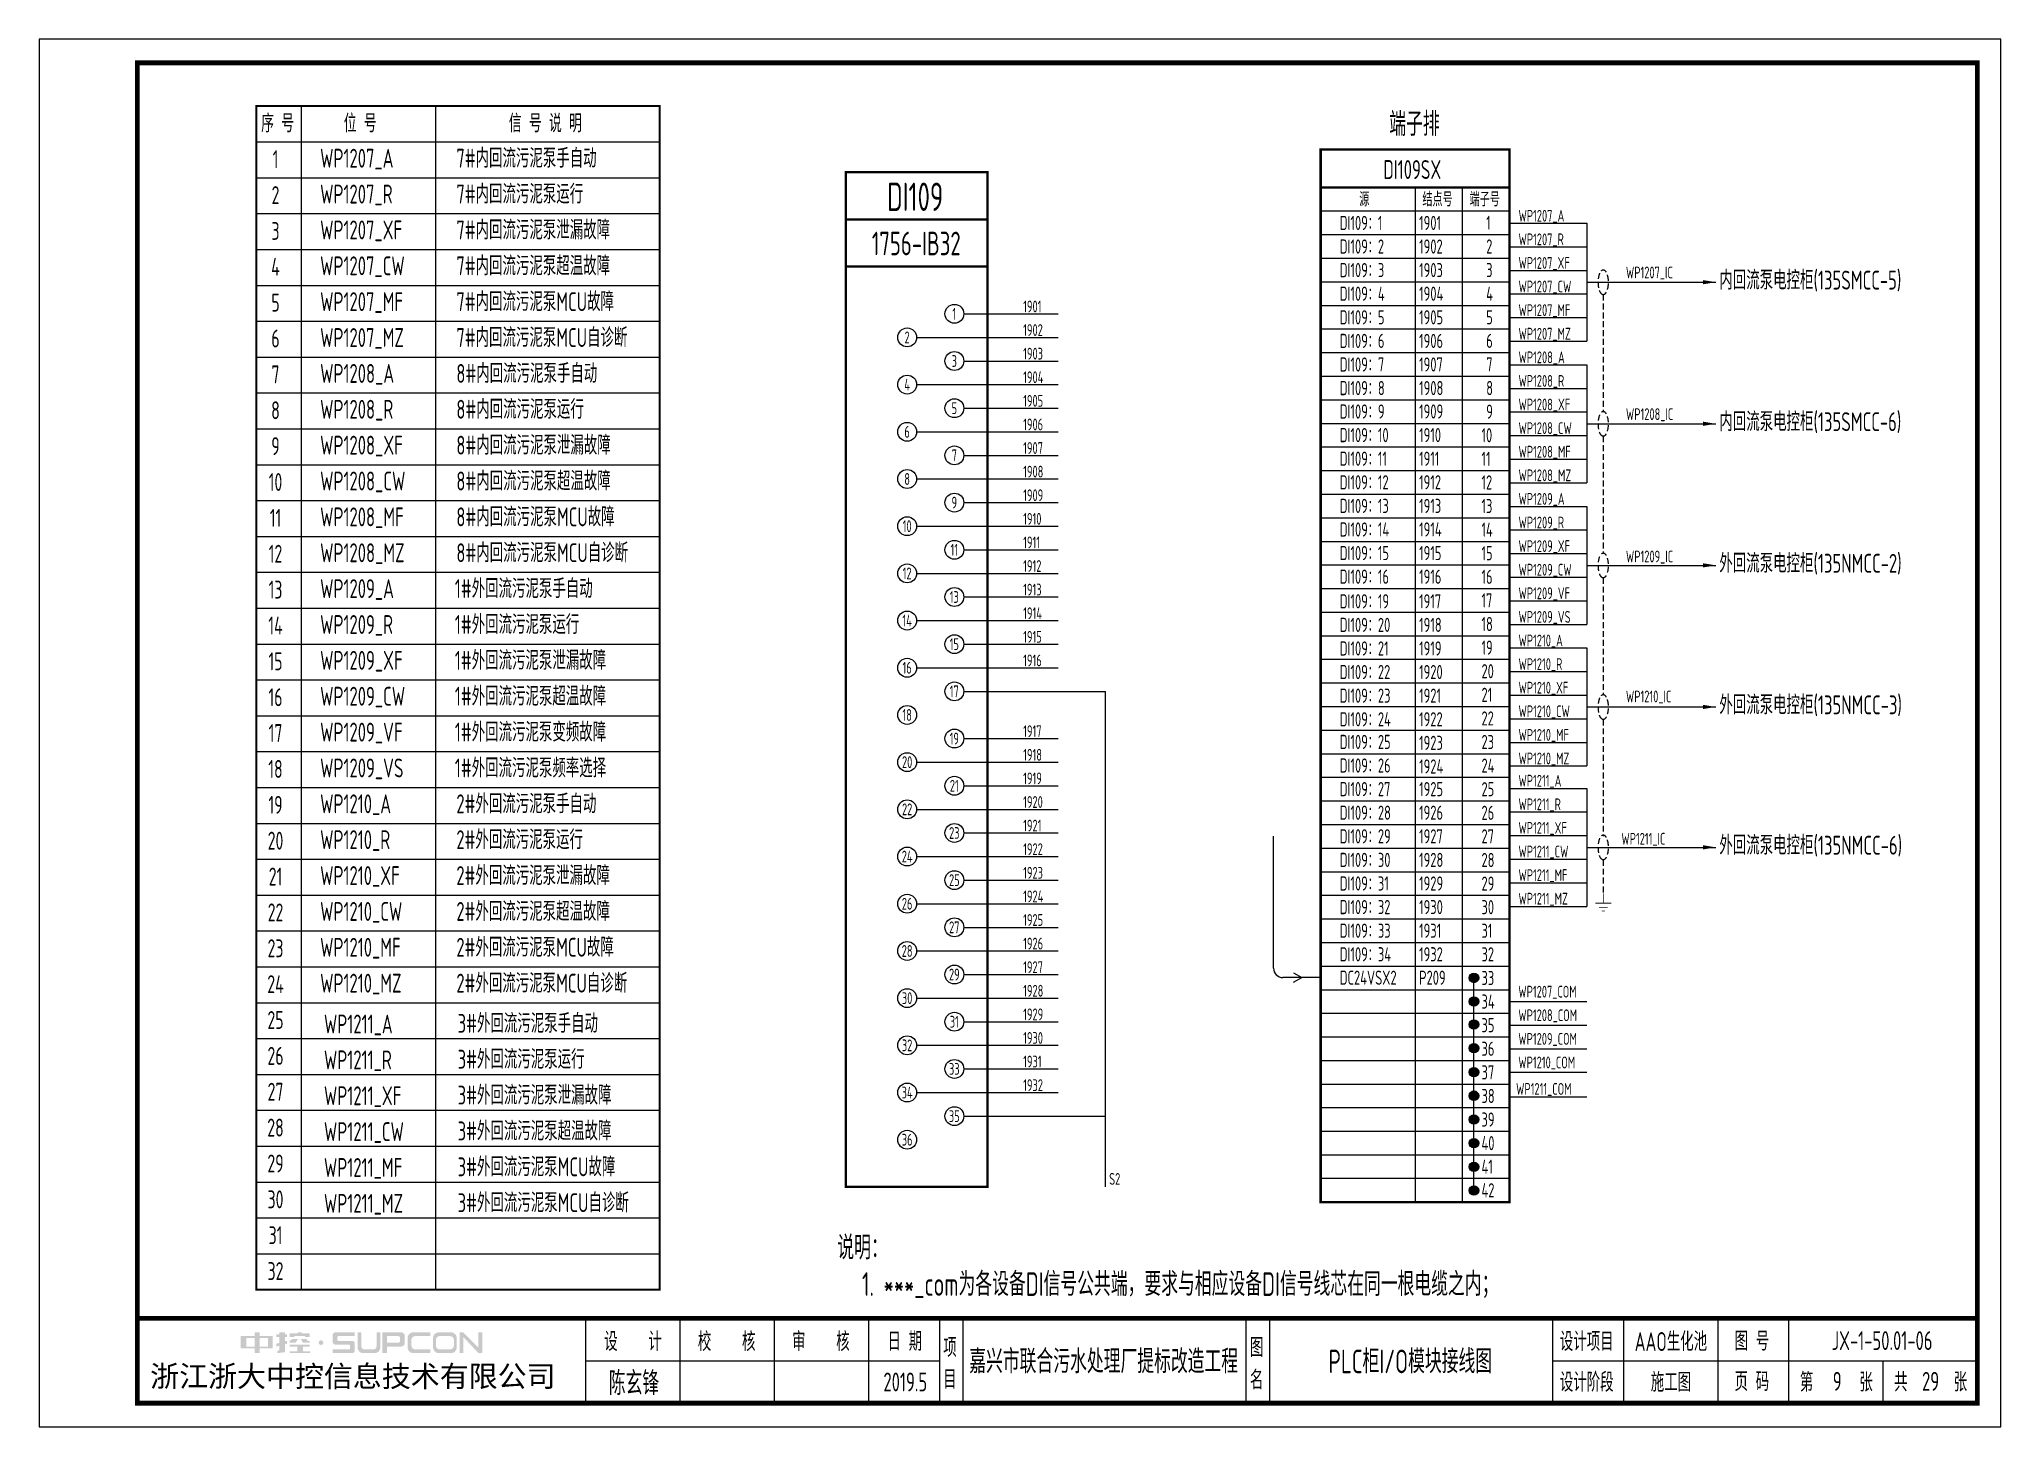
# Model space of a CAD drawing. Header units: millimetres. Extents: x 30557 to 235556, y -116603 to -73383.
# Drawn here: x 43031 to 47189, y -83077 to -80137 of the extents above; entities that cross this region are included whole.
import ezdxf
from ezdxf.enums import TextEntityAlignment as Align

# ---------------------------------------------------------------- set-up
doc = ezdxf.new("R2010")
doc.units = ezdxf.units.MM
doc.linetypes.add('DASHED2', pattern=[0.375, 0.25, -0.125])
doc.layers.add('1', color=3, linetype='Continuous')
doc.layers.add('符号层', color=3, linetype='Continuous')
doc.layers.add('_Drawing', color=7, linetype='Continuous', lineweight=25)
doc.styles.add('supcon', font='sceie.shx', dxfattribs={"width": 0.75, "height": 40, "bigfont": 'sceic.shx'})
doc.styles.add('Title', font='', dxfattribs={"height": 45})
doc.styles.get('Title').set_extended_font_data('SimHei')

msp = doc.modelspace()

# ---------------------------------------------------------------- texts
at = {"style": 'supcon', "width": 0.75}
for s, p in [('序 号', (43536.2, -80334)), ('位 号', (43711.3, -80334)), ('信 号 说 明', (44103.7, -80334)), ('1', (43531.7, -80410)), ('2', (43531.7, -80486)), ('3', (43531.7, -80562)), ('4', (43531.7, -80638)), ('5', (43531.7, -80714)), ('6', (43531.7, -80790)), ('7', (43531.7, -80866)), ('8', (43531.7, -80942)), ('9', (43531.7, -81018)), ('10', (43531.7, -81094)), ('11', (43531.7, -81170)), ('12', (43531.7, -81246)), ('13', (43531.7, -81322)), ('14', (43531.7, -81398)), ('15', (43531.7, -81474)), ('16', (43531.7, -81550)), ('17', (43531.7, -81626)), ('18', (43531.7, -81702)), ('19', (43531.7, -81778)), ('20', (43531.7, -81854)), ('21', (43531.7, -81930)), ('22', (43531.7, -82006)), ('23', (43531.7, -82082)), ('24', (43531.7, -82158)), ('25', (43531.7, -82234)), ('26', (43531.7, -82310)), ('27', (43531.7, -82386)), ('28', (43531.7, -82462)), ('29', (43531.7, -82538)), ('30', (43531.7, -82614)), ('31', (43531.7, -82690)), ('32', (43531.7, -82766))]:
    msp.add_text(s, height=38, dxfattribs=at).set_placement(p, align=Align.CENTER)
at = {"linetype": 'Continuous', "style": 'supcon', "width": 0.75}
for s, height, p in [('WP1207_A', 40, (43626.2, -80408.9)), ('7#内回流污泥泵手自动', 40, (43915, -80408.9)), ('WP1207_R', 40, (43626.2, -80484.9)), ('7#内回流污泥泵运行', 40, (43915, -80484.9)), ('WP1207_A', 25, (46166.5, -80523.3)), ('WP1207_XF', 40, (43626.2, -80560.9)), ('7#内回流污泥泵泄漏故障', 40, (43915, -80560.9)), ('WP1207_R', 25, (46166.5, -80573.3)), ('WP1207_CW', 40, (43626.2, -80636.9)), ('7#内回流污泥泵超温故障', 40, (43915, -80636.9)), ('WP1207_XF', 25, (46166.5, -80623.3)), ('WP1207_IC', 25, (46394.2, -80643.5)), ('内回流泵电控柜(135SMCC-5)', 40, (46592.3, -80667.2)), ('WP1207_CW', 25, (46166.5, -80673.3)), ('WP1207_MF', 40, (43626.2, -80712.9)), ('7#内回流污泥泵MCU故障', 40, (43915, -80712.9)), ('WP1207_MF', 25, (46166.5, -80723.3)), ('7#内回流污泥泵MCU自诊断', 40, (43915, -80788.9)), ('WP1207_MZ', 25, (46166.5, -80773.3)), ('WP1207_MZ', 40, (43626.2, -80788.9)), ('WP1208_A', 40, (43626.2, -80864.9)), ('8#内回流污泥泵手自动', 40, (43915, -80864.9)), ('WP1208_A', 25, (46166.5, -80823.3)), ('WP1208_R', 25, (46166.5, -80873.3)), ('WP1208_R', 40, (43626.2, -80940.9)), ('8#内回流污泥泵运行', 40, (43915, -80940.9)), ('WP1208_XF', 25, (46166.5, -80923.3)), ('WP1208_CW', 25, (46166.5, -80973.3)), ('WP1208_IC', 25, (46394.2, -80943.7)), ('内回流泵电控柜(135SMCC-6)', 40, (46592.3, -80967.2)), ('WP1208_XF', 40, (43626.2, -81016.9)), ('8#内回流污泥泵泄漏故障', 40, (43915, -81016.9)), ('WP1208_MF', 25, (46166.5, -81023.3)), ('WP1208_CW', 40, (43626.2, -81092.9)), ('8#内回流污泥泵超温故障', 40, (43915, -81092.9)), ('WP1208_MZ', 25, (46166.5, -81073.3)), ('WP1209_A', 25, (46166.5, -81123.3)), ('WP1208_MF', 40, (43626.2, -81168.9)), ('8#内回流污泥泵MCU故障', 40, (43915, -81168.9)), ('WP1209_R', 25, (46166.5, -81173.3)), ('WP1208_MZ', 40, (43626.2, -81244.9)), ('8#内回流污泥泵MCU自诊断', 40, (43915, -81244.9)), ('WP1209_XF', 25, (46166.5, -81223.3)), ('WP1209_IC', 25, (46394.2, -81245.3)), ('外回流泵电控柜(135NMCC-2)', 40, (46592.3, -81267.2)), ('WP1209_A', 40, (43626.2, -81320.9)), ('1#外回流污泥泵手自动', 40, (43911.8, -81320.9)), ('WP1209_CW', 25, (46166.5, -81273.3)), ('WP1209_VF', 25, (46166.5, -81323.3)), ('WP1209_R', 40, (43626.2, -81396.9)), ('1#外回流污泥泵运行', 40, (43911.8, -81396.9)), ('WP1209_VS', 25, (46166.5, -81373.3)), ('WP1210_A', 25, (46166.5, -81423.3)), ('WP1209_XF', 40, (43626.2, -81472.9)), ('1#外回流污泥泵泄漏故障', 40, (43911.8, -81472.9)), ('WP1210_R', 25, (46166.5, -81473.3)), ('WP1209_CW', 40, (43626.2, -81548.9)), ('1#外回流污泥泵超温故障', 40, (43911.8, -81548.9)), ('WP1210_XF', 25, (46166.5, -81523.3)), ('WP1210_IC', 25, (46394.2, -81541.9)), ('外回流泵电控柜(135NMCC-3)', 40, (46592.3, -81567.2)), ('WP1210_CW', 25, (46166.5, -81573.3)), ('WP1209_VF', 40, (43626.2, -81624.9)), ('1#外回流污泥泵变频故障', 40, (43911.8, -81624.9)), ('WP1210_MF', 25, (46166.5, -81623.3)), ('WP1209_VS', 40, (43626.2, -81700.9)), ('1#外回流污泥泵频率选择', 40, (43911.8, -81700.9)), ('WP1210_MZ', 25, (46166.5, -81673.3)), ('WP1211_A', 25, (46166.4, -81720.4)), ('WP1210_A', 40, (43626.2, -81776.9)), ('2#外回流污泥泵手自动', 40, (43915, -81776.9)), ('WP1211_R', 25, (46166.4, -81770.4)), ('WP1210_R', 40, (43626.2, -81852.9)), ('2#外回流污泥泵运行', 40, (43915, -81852.9)), ('WP1211_XF', 25, (46166.4, -81820.4)), ('WP1211_IC', 25, (46384.5, -81843.4)), ('外回流泵电控柜(135NMCC-6)', 40, (46592.3, -81864.6)), ('WP1211_CW', 25, (46166.4, -81870.4)), ('WP1210_XF', 40, (43626.2, -81928.9)), ('2#外回流污泥泵泄漏故障', 40, (43915, -81928.9)), ('WP1211_MF', 25, (46166.4, -81920.4)), ('WP1211_MZ', 25, (46166.4, -81970.4)), ('WP1210_CW', 40, (43626.2, -82004.9)), ('2#外回流污泥泵超温故障', 40, (43915, -82004.9)), ('2#外回流污泥泵MCU故障', 40, (43915, -82080.9)), ('WP1210_MF', 40, (43626.2, -82080.9)), ('WP1210_MZ', 40, (43626.2, -82156.9)), ('2#外回流污泥泵MCU自诊断', 40, (43915, -82156.9)), ('WP1207_COM', 25, (46166.1, -82167.4)), ('WP1211_A', 40, (43634.3, -82243.5)), ('3#外回流污泥泵手自动', 40, (43917.8, -82242.1)), ('WP1208_COM', 25, (46166.1, -82217.4)), ('WP1209_COM', 25, (46166.1, -82267.4)), ('WP1211_R', 40, (43634.3, -82319.5)), ('3#外回流污泥泵运行', 40, (43917.8, -82318.1)), ('WP1210_COM', 25, (46166.1, -82317.4)), ('WP1211_XF', 40, (43634.3, -82395.5)), ('3#外回流污泥泵泄漏故障', 40, (43917.8, -82394.1)), ('WP1211_COM', 25, (46161.4, -82373.5)), ('WP1211_CW', 40, (43634.3, -82471.5)), ('3#外回流污泥泵超温故障', 40, (43917.8, -82470.1)), ('WP1211_MF', 40, (43634.3, -82547.5)), ('3#外回流污泥泵MCU故障', 40, (43917.8, -82546.1)), ('3#外回流污泥泵MCU自诊断', 40, (43917.8, -82622.1)), ('WP1211_MZ', 40, (43634.3, -82623.5))]:
    msp.add_text(s, height=height, dxfattribs=at).set_placement(p)
at = {"color": 3, "style": 'supcon', "width": 0.75}
for s, height, p in [('DI109', 60, (44887.6, -80470.6)), ('AAO生化池', 40, (46489.6, -82894.3)), ('陈玄锋', 50, (44291.6, -82981.9)), ('2019.5', 40, (44866.7, -82981.9)), ('9', 40, (46842.1, -82980.5)), ('29', 40, (47040.1, -82980.5))]:
    msp.add_text(s, height=height, dxfattribs=at).set_placement(p, align=Align.MIDDLE)
for s, p in [('DI109：1', (45787.6, -80541)), ('DI109：2', (45787.6, -80591)), ('DI109：3', (45787.6, -80641)), ('DI109：4', (45787.6, -80691)), ('DI109：5', (45787.6, -80741)), ('DI109：6', (45787.6, -80791)), ('DI109：7', (45787.6, -80841)), ('DI109：8', (45787.6, -80891)), ('DI109：9', (45787.6, -80940.6)), ('DI109：10', (45787.6, -80990.6)), ('DI109：11', (45787.6, -81040.6)), ('DI109：12', (45787.6, -81090.6)), ('DI109：13', (45787.6, -81140.6)), ('DI109：14', (45787.6, -81190.6)), ('DI109：15', (45787.6, -81240.6)), ('DI109：16', (45787.6, -81290.6)), ('DI109：19', (45787.6, -81342.7)), ('DI109：20', (45787.6, -81392.7)), ('DI109：21', (45787.6, -81442.7)), ('DI109：22', (45787.6, -81492.7)), ('DI109：23', (45787.6, -81542.7)), ('DI109：24', (45787.6, -81592.7)), ('DI109：25', (45787.6, -81640.7)), ('DI109：26', (45787.6, -81690.7)), ('DI109：27', (45787.6, -81740.7)), ('DI109：28', (45787.6, -81790.7)), ('DI109：29', (45787.6, -81840.7)), ('DI109：30', (45787.6, -81890.7)), ('DI109：31', (45787.6, -81940.7)), ('DI109：32', (45787.6, -81990.7)), ('DI109：33', (45787.6, -82040.7)), ('DI109：34', (45787.6, -82090.7))]:
    msp.add_text(s, height=30, dxfattribs=at).set_placement(p)
at = {"color": 7, "style": 'supcon', "width": 0.75}
msp.add_text('DC24VSX2', height=30, dxfattribs=at).set_placement((45787.6, -82140.3))
at = {"layer": '1', "style": 'supcon', "width": 0.75}
msp.add_text('DI109SX', height=40, dxfattribs=at).set_placement((45941.5, -80432.9), align=Align.CENTER)
at = {"layer": '1', "color": 3, "style": 'supcon', "width": 0.75}
for s, height, p in [('1901', 30, (45955.9, -80541)), ('1902', 30, (45955.9, -80591)), ('1903', 30, (45955.9, -80641)), ('1904', 30, (45955.9, -80691)), ('1901', 25, (45116.6, -80715.5)), ('1902', 25, (45116.6, -80765.5)), ('1905', 30, (45955.9, -80741)), ('1906', 30, (45955.9, -80791)), ('1903', 25, (45116.6, -80815.5)), ('1907', 30, (45955.9, -80841)), ('1904', 25, (45116.6, -80865.5)), ('1908', 30, (45955.9, -80891)), ('1905', 25, (45116.6, -80915.5)), ('1909', 30, (45955.9, -80940.6)), ('1906', 25, (45116.6, -80965.5)), ('1907', 25, (45116.6, -81015.5)), ('1910', 30, (45955.9, -80990.6)), ('1911', 30, (45955.9, -81040.6)), ('1908', 25, (45116.6, -81065.5)), ('1912', 30, (45955.9, -81090.6)), ('1909', 25, (45116.6, -81115.5)), ('1913', 30, (45955.9, -81140.6)), ('1910', 25, (45116.6, -81165.5)), ('1914', 30, (45955.9, -81190.6)), ('1911', 25, (45116.6, -81215.5)), ('1912', 25, (45116.6, -81265.5)), ('1915', 30, (45955.9, -81240.6)), ('1916', 30, (45955.9, -81290.6)), ('1913', 25, (45116.6, -81315.5)), ('1917', 30, (45955.9, -81342.7)), ('1914', 25, (45116.6, -81365.5)), ('1918', 30, (45955.9, -81392.7)), ('1915', 25, (45116.6, -81415.5)), ('1919', 30, (45955.9, -81442.7)), ('1916', 25, (45116.6, -81465.5)), ('1920', 30, (45955.9, -81492.7)), ('1921', 30, (45955.9, -81542.7)), ('1922', 30, (45955.9, -81592.7)), ('1917', 25, (45116.6, -81615.5)), ('1923', 30, (45955.9, -81642.7)), ('1918', 25, (45116.6, -81665.5)), ('1924', 30, (45955.9, -81692.7)), ('1919', 25, (45116.6, -81715.5)), ('1920', 25, (45116.6, -81765.5)), ('1925', 30, (45955.9, -81740.7)), ('1926', 30, (45955.9, -81790.7)), ('1921', 25, (45116.6, -81815.5)), ('1927', 30, (45955.9, -81840.7)), ('1922', 25, (45116.6, -81865.5)), ('1928', 30, (45955.9, -81890.7)), ('1923', 25, (45116.6, -81915.5)), ('1929', 30, (45955.9, -81940.7)), ('1924', 25, (45116.6, -81965.5)), ('1925', 25, (45116.6, -82015.5)), ('1930', 30, (45955.9, -81990.7)), ('1931', 30, (45955.9, -82040.7)), ('1926', 25, (45116.6, -82065.5)), ('1932', 30, (45955.9, -82090.7)), ('1927', 25, (45116.6, -82115.5)), ('P209', 30, (45955.9, -82140.3)), ('1928', 25, (45116.6, -82165.5)), ('1929', 25, (45116.6, -82215.5)), ('1930', 25, (45116.6, -82265.5)), ('1931', 25, (45116.6, -82315.5)), ('1932', 25, (45116.6, -82365.5)), ('S2', 25, (45298.9, -82564.1))]:
    msp.add_text(s, height=height, dxfattribs=at).set_placement(p)
at = {"layer": '_Drawing', "color": 3, "style": 'supcon', "width": 0.75}
for s, height, p in [('说明：', 50, (44776.1, -82694.8)), ('1. ***_com为各设备DI信号公共端，要求与相应设备DI信号线芯在同一根电缆之内；', 50, (45449.4, -82774.1)), ('嘉兴市联合污水处理厂提标改造工程', 50, (45287.2, -82935.8)), ('PLC柜I/O模块接线图', 50, (45937.2, -82935.8)), ('JX-1-50.01-06', 40, (46937.4, -82894.3))]:
    msp.add_text(s, height=height, dxfattribs=at).set_placement(p, align=Align.MIDDLE)
at = {"layer": '符号层', "color": 4, "style": 'supcon', "width": 0.75}
msp.add_text('端子排', height=50, dxfattribs=at).set_placement((45892.6, -80341.5))

# ---------------------------------------------------------------- blocks, each defined once
blk = doc.blocks.new('中控·SUPCON')
at = {"linetype": 'Continuous'}
h = blk.add_hatch(color=2, dxfattribs=at)
h.dxf.hatch_style = 1
h.paths.add_polyline_path([(34, 33), (20, 33), (20, 37), (15, 37), (15, 36), (15, 33), (0, 33), (0, 20), (13, 20), (15, 20), (15, 15), (20, 15), (20, 20), (22, 20), (34, 20)])
h.paths.add_polyline_path([(20, 30), (20, 31), (29, 31), (29, 22), (20, 22)], flags=16)
h.paths.add_polyline_path([(15, 30), (15, 22), (6, 22), (6, 31), (15, 31)], flags=16)
h.paths.add_polyline_path([(47, 32), (49, 32), (49, 35), (47, 35), (47, 37), (41, 37), (41, 35), (38, 35), (38, 32), (41, 32), (41, 25.8), (38, 25), (38, 22), (41, 22.8), (41, 18.3), (39, 17), (39, 15), (47, 16), (47, 24.5), (49, 25), (49, 28), (47, 27.5)])
h.paths.add_polyline_path([(61, 30), (55, 30), (52, 28), (52, 26), (58, 26)])
h.paths.add_polyline_path([(73, 28), (71, 28), (70, 30), (64, 30), (66, 26), (73, 26)])
h.paths.add_polyline_path([(73, 36), (64.6, 36), (64.6, 37), (60.4, 37), (60.4, 36), (52, 36), (52, 32), (56.8, 32), (56.8, 33.1), (68.2, 33.1), (68.2, 32), (73, 32)])
h.paths.add_polyline_path([(66, 22), (73, 22), (73, 24), (52, 24), (52, 22), (60, 22), (60, 17), (52, 17), (52, 15), (74, 15), (74, 17), (66, 17)])
h.paths.add_polyline_path([(82.7, 26.1, 1), (87.6, 26.1, 1)])
h.paths.add_polyline_path([(118, 28), (103.5, 28, -0.414214), (102.5, 29), (102.5, 32, -0.414214), (103.5, 33), (121, 33), (121, 37), (100.5, 37, 0.414214), (97.5, 34), (97.5, 27, 0.414214), (100.5, 24), (115, 24, -0.414214), (116, 23), (116, 20, -0.414214), (115, 19), (97.5, 19), (97.5, 15), (118, 15, 0.414214), (121, 18), (121, 25, 0.414214)])
h.paths.add_polyline_path([(128, 37), (124, 37), (124, 36), (124, 21, 0.414214), (130, 15), (142, 15, 0.414214), (148, 21), (148, 37), (144, 37), (144, 22, -0.414214), (141, 19), (131, 19, -0.414214), (128, 22)])
h.paths.add_polyline_path([(174, 26), (174, 33, 0.414214), (170, 37), (150, 37), (150, 36), (150, 15), (155, 15), (155, 22), (170, 22, 0.414214)])
h.paths.add_polyline_path([(167, 26), (155, 26), (155, 33), (167, 33, -0.414214), (169, 31), (169, 28, -0.414214)], flags=16)
h.paths.add_polyline_path([(201, 19), (185, 19, -0.414214), (181, 23), (181, 29, -0.414214), (185, 33), (201, 33), (201, 37), (183, 37, 0.414214), (177, 31), (177, 21, 0.414214), (183, 15), (201, 15)])
h.paths.add_polyline_path([(229, 21), (229, 31, 0.414214), (223, 37), (210, 37, 0.414214), (204, 31), (204, 21, 0.414214), (210, 15), (223, 15, 0.414214)])
h.paths.add_polyline_path([(207, 23), (207, 29, -0.414214), (211, 33), (222, 33, -0.414214), (226, 29), (226, 23, -0.414214), (222, 19), (211, 19, -0.414214)], flags=16)
h.paths.add_polyline_path([(236, 32.1), (252, 15), (256, 15), (256, 37), (252, 37), (252, 21), (236, 37), (232, 37), (232, 36), (232, 15), (236, 15)])
h = blk.add_hatch(color=2, dxfattribs=at)
h.dxf.hatch_style = 1
h.paths.add_polyline_path([(34, 33), (20, 33), (20, 37), (15, 37), (15, 36), (15, 33), (0, 33), (0, 20), (13, 20), (15, 20), (15, 15), (20, 15), (20, 20), (22, 20), (34, 20)])
h.paths.add_polyline_path([(20, 30), (20, 31), (29, 31), (29, 22), (20, 22)], flags=16)
h.paths.add_polyline_path([(15, 30), (15, 22), (6, 22), (6, 31), (15, 31)], flags=16)
h.paths.add_polyline_path([(47, 32), (49, 32), (49, 35), (47, 35), (47, 37), (41, 37), (41, 35), (38, 35), (38, 32), (41, 32), (41, 25.8), (38, 25), (38, 22), (41, 22.8), (41, 18.3), (39, 17), (39, 15), (47, 16), (47, 24.5), (49, 25), (49, 28), (47, 27.5)])
h.paths.add_polyline_path([(61, 30), (55, 30), (52, 28), (52, 26), (58, 26)])
h.paths.add_polyline_path([(73, 28), (71, 28), (70, 30), (64, 30), (66, 26), (73, 26)])
h.paths.add_polyline_path([(73, 36), (64.6, 36), (64.6, 37), (60.4, 37), (60.4, 36), (52, 36), (52, 32), (56.8, 32), (56.8, 33.1), (68.2, 33.1), (68.2, 32), (73, 32)])
h.paths.add_polyline_path([(66, 22), (73, 22), (73, 24), (52, 24), (52, 22), (60, 22), (60, 17), (52, 17), (52, 15), (74, 15), (74, 17), (66, 17)])
h.paths.add_polyline_path([(82.7, 26.1, 1), (87.6, 26.1, 1)])
h.paths.add_polyline_path([(118, 28), (103.5, 28, -0.414214), (102.5, 29), (102.5, 32, -0.414214), (103.5, 33), (121, 33), (121, 37), (100.5, 37, 0.414214), (97.5, 34), (97.5, 27, 0.414214), (100.5, 24), (115, 24, -0.414214), (116, 23), (116, 20, -0.414214), (115, 19), (97.5, 19), (97.5, 15), (118, 15, 0.414214), (121, 18), (121, 25, 0.414214)])
h.paths.add_polyline_path([(128, 37), (124, 37), (124, 36), (124, 21, 0.414214), (130, 15), (142, 15, 0.414214), (148, 21), (148, 37), (144, 37), (144, 22, -0.414214), (141, 19), (131, 19, -0.414214), (128, 22)])
h.paths.add_polyline_path([(174, 26), (174, 33, 0.414214), (170, 37), (150, 37), (150, 36), (150, 15), (155, 15), (155, 22), (170, 22, 0.414214)])
h.paths.add_polyline_path([(167, 26), (155, 26), (155, 33), (167, 33, -0.414214), (169, 31), (169, 28, -0.414214)], flags=16)
h.paths.add_polyline_path([(201, 19), (185, 19, -0.414214), (181, 23), (181, 29, -0.414214), (185, 33), (201, 33), (201, 37), (183, 37, 0.414214), (177, 31), (177, 21, 0.414214), (183, 15), (201, 15)])
h.paths.add_polyline_path([(229, 21), (229, 31, 0.414214), (223, 37), (210, 37, 0.414214), (204, 31), (204, 21, 0.414214), (210, 15), (223, 15, 0.414214)])
h.paths.add_polyline_path([(207, 23), (207, 29, -0.414214), (211, 33), (222, 33, -0.414214), (226, 29), (226, 23, -0.414214), (222, 19), (211, 19, -0.414214)], flags=16)
h.paths.add_polyline_path([(236, 32.1), (252, 15), (256, 15), (256, 37), (252, 37), (252, 21), (236, 37), (232, 37), (232, 36), (232, 15), (236, 15)])
h = blk.add_hatch(color=2, dxfattribs=at)
h.dxf.hatch_style = 1
h.paths.add_polyline_path([(34, 33), (20, 33), (20, 37), (15, 37), (15, 36), (15, 33), (0, 33), (0, 20), (13, 20), (15, 20), (15, 15), (20, 15), (20, 20), (22, 20), (34, 20)])
h.paths.add_polyline_path([(20, 30), (20, 31), (29, 31), (29, 22), (20, 22)], flags=16)
h.paths.add_polyline_path([(15, 30), (15, 22), (6, 22), (6, 31), (15, 31)], flags=16)
h.paths.add_polyline_path([(47, 32), (49, 32), (49, 35), (47, 35), (47, 37), (41, 37), (41, 35), (38, 35), (38, 32), (41, 32), (41, 25.8), (38, 25), (38, 22), (41, 22.8), (41, 18.3), (39, 17), (39, 15), (47, 16), (47, 24.5), (49, 25), (49, 28), (47, 27.5)])
h.paths.add_polyline_path([(61, 30), (55, 30), (52, 28), (52, 26), (58, 26)])
h.paths.add_polyline_path([(73, 28), (71, 28), (70, 30), (64, 30), (66, 26), (73, 26)])
h.paths.add_polyline_path([(73, 36), (64.6, 36), (64.6, 37), (60.4, 37), (60.4, 36), (52, 36), (52, 32), (56.8, 32), (56.8, 33.1), (68.2, 33.1), (68.2, 32), (73, 32)])
h.paths.add_polyline_path([(66, 22), (73, 22), (73, 24), (52, 24), (52, 22), (60, 22), (60, 17), (52, 17), (52, 15), (74, 15), (74, 17), (66, 17)])
h.paths.add_polyline_path([(82.7, 26.1, 1), (87.6, 26.1, 1)])
h.paths.add_polyline_path([(118, 28), (103.5, 28, -0.414214), (102.5, 29), (102.5, 32, -0.414214), (103.5, 33), (121, 33), (121, 37), (100.5, 37, 0.414214), (97.5, 34), (97.5, 27, 0.414214), (100.5, 24), (115, 24, -0.414214), (116, 23), (116, 20, -0.414214), (115, 19), (97.5, 19), (97.5, 15), (118, 15, 0.414214), (121, 18), (121, 25, 0.414214)])
h.paths.add_polyline_path([(128, 37), (124, 37), (124, 36), (124, 21, 0.414214), (130, 15), (142, 15, 0.414214), (148, 21), (148, 37), (144, 37), (144, 22, -0.414214), (141, 19), (131, 19, -0.414214), (128, 22)])
h.paths.add_polyline_path([(174, 26), (174, 33, 0.414214), (170, 37), (150, 37), (150, 36), (150, 15), (155, 15), (155, 22), (170, 22, 0.414214)])
h.paths.add_polyline_path([(167, 26), (155, 26), (155, 33), (167, 33, -0.414214), (169, 31), (169, 28, -0.414214)], flags=16)
h.paths.add_polyline_path([(201, 19), (185, 19, -0.414214), (181, 23), (181, 29, -0.414214), (185, 33), (201, 33), (201, 37), (183, 37, 0.414214), (177, 31), (177, 21, 0.414214), (183, 15), (201, 15)])
h.paths.add_polyline_path([(229, 21), (229, 31, 0.414214), (223, 37), (210, 37, 0.414214), (204, 31), (204, 21, 0.414214), (210, 15), (223, 15, 0.414214)])
h.paths.add_polyline_path([(207, 23), (207, 29, -0.414214), (211, 33), (222, 33, -0.414214), (226, 29), (226, 23, -0.414214), (222, 19), (211, 19, -0.414214)], flags=16)
h.paths.add_polyline_path([(236, 32.1), (252, 15), (256, 15), (256, 37), (252, 37), (252, 21), (236, 37), (232, 37), (232, 36), (232, 15), (236, 15)])
h = blk.add_hatch(color=2, dxfattribs=at)
h.dxf.hatch_style = 1
h.paths.add_polyline_path([(34, 33), (20, 33), (20, 37), (15, 37), (15, 36), (15, 33), (0, 33), (0, 20), (13, 20), (15, 20), (15, 15), (20, 15), (20, 20), (22, 20), (34, 20)])
h.paths.add_polyline_path([(20, 30), (20, 31), (29, 31), (29, 22), (20, 22)], flags=16)
h.paths.add_polyline_path([(15, 30), (15, 22), (6, 22), (6, 31), (15, 31)], flags=16)
h.paths.add_polyline_path([(47, 32), (49, 32), (49, 35), (47, 35), (47, 37), (41, 37), (41, 35), (38, 35), (38, 32), (41, 32), (41, 25.8), (38, 25), (38, 22), (41, 22.8), (41, 18.3), (39, 17), (39, 15), (47, 16), (47, 24.5), (49, 25), (49, 28), (47, 27.5)])
h.paths.add_polyline_path([(61, 30), (55, 30), (52, 28), (52, 26), (58, 26)])
h.paths.add_polyline_path([(73, 28), (71, 28), (70, 30), (64, 30), (66, 26), (73, 26)])
h.paths.add_polyline_path([(73, 36), (64.6, 36), (64.6, 37), (60.4, 37), (60.4, 36), (52, 36), (52, 32), (56.8, 32), (56.8, 33.1), (68.2, 33.1), (68.2, 32), (73, 32)])
h.paths.add_polyline_path([(66, 22), (73, 22), (73, 24), (52, 24), (52, 22), (60, 22), (60, 17), (52, 17), (52, 15), (74, 15), (74, 17), (66, 17)])
h.paths.add_polyline_path([(82.7, 26.1, 1), (87.6, 26.1, 1)])
h.paths.add_polyline_path([(118, 28), (103.5, 28, -0.414214), (102.5, 29), (102.5, 32, -0.414214), (103.5, 33), (121, 33), (121, 37), (100.5, 37, 0.414214), (97.5, 34), (97.5, 27, 0.414214), (100.5, 24), (115, 24, -0.414214), (116, 23), (116, 20, -0.414214), (115, 19), (97.5, 19), (97.5, 15), (118, 15, 0.414214), (121, 18), (121, 25, 0.414214)])
h.paths.add_polyline_path([(128, 37), (124, 37), (124, 36), (124, 21, 0.414214), (130, 15), (142, 15, 0.414214), (148, 21), (148, 37), (144, 37), (144, 22, -0.414214), (141, 19), (131, 19, -0.414214), (128, 22)])
h.paths.add_polyline_path([(174, 26), (174, 33, 0.414214), (170, 37), (150, 37), (150, 36), (150, 15), (155, 15), (155, 22), (170, 22, 0.414214)])
h.paths.add_polyline_path([(167, 26), (155, 26), (155, 33), (167, 33, -0.414214), (169, 31), (169, 28, -0.414214)], flags=16)
h.paths.add_polyline_path([(201, 19), (185, 19, -0.414214), (181, 23), (181, 29, -0.414214), (185, 33), (201, 33), (201, 37), (183, 37, 0.414214), (177, 31), (177, 21, 0.414214), (183, 15), (201, 15)])
h.paths.add_polyline_path([(229, 21), (229, 31, 0.414214), (223, 37), (210, 37, 0.414214), (204, 31), (204, 21, 0.414214), (210, 15), (223, 15, 0.414214)])
h.paths.add_polyline_path([(207, 23), (207, 29, -0.414214), (211, 33), (222, 33, -0.414214), (226, 29), (226, 23, -0.414214), (222, 19), (211, 19, -0.414214)], flags=16)
h.paths.add_polyline_path([(236, 32.1), (252, 15), (256, 15), (256, 37), (252, 37), (252, 21), (236, 37), (232, 37), (232, 36), (232, 15), (236, 15)])
h = blk.add_hatch(color=2, dxfattribs=at)
h.dxf.hatch_style = 1
h.paths.add_polyline_path([(34, 33), (20, 33), (20, 37), (15, 37), (15, 36), (15, 33), (0, 33), (0, 20), (13, 20), (15, 20), (15, 15), (20, 15), (20, 20), (22, 20), (34, 20)])
h.paths.add_polyline_path([(20, 30), (20, 31), (29, 31), (29, 22), (20, 22)], flags=16)
h.paths.add_polyline_path([(15, 30), (15, 22), (6, 22), (6, 31), (15, 31)], flags=16)
h.paths.add_polyline_path([(47, 32), (49, 32), (49, 35), (47, 35), (47, 37), (41, 37), (41, 35), (38, 35), (38, 32), (41, 32), (41, 25.8), (38, 25), (38, 22), (41, 22.8), (41, 18.3), (39, 17), (39, 15), (47, 16), (47, 24.5), (49, 25), (49, 28), (47, 27.5)])
h.paths.add_polyline_path([(61, 30), (55, 30), (52, 28), (52, 26), (58, 26)])
h.paths.add_polyline_path([(73, 28), (71, 28), (70, 30), (64, 30), (66, 26), (73, 26)])
h.paths.add_polyline_path([(73, 36), (64.6, 36), (64.6, 37), (60.4, 37), (60.4, 36), (52, 36), (52, 32), (56.8, 32), (56.8, 33.1), (68.2, 33.1), (68.2, 32), (73, 32)])
h.paths.add_polyline_path([(66, 22), (73, 22), (73, 24), (52, 24), (52, 22), (60, 22), (60, 17), (52, 17), (52, 15), (74, 15), (74, 17), (66, 17)])
h.paths.add_polyline_path([(82.7, 26.1, 1), (87.6, 26.1, 1)])
h.paths.add_polyline_path([(118, 28), (103.5, 28, -0.414214), (102.5, 29), (102.5, 32, -0.414214), (103.5, 33), (121, 33), (121, 37), (100.5, 37, 0.414214), (97.5, 34), (97.5, 27, 0.414214), (100.5, 24), (115, 24, -0.414214), (116, 23), (116, 20, -0.414214), (115, 19), (97.5, 19), (97.5, 15), (118, 15, 0.414214), (121, 18), (121, 25, 0.414214)])
h.paths.add_polyline_path([(128, 37), (124, 37), (124, 36), (124, 21, 0.414214), (130, 15), (142, 15, 0.414214), (148, 21), (148, 37), (144, 37), (144, 22, -0.414214), (141, 19), (131, 19, -0.414214), (128, 22)])
h.paths.add_polyline_path([(174, 26), (174, 33, 0.414214), (170, 37), (150, 37), (150, 36), (150, 15), (155, 15), (155, 22), (170, 22, 0.414214)])
h.paths.add_polyline_path([(167, 26), (155, 26), (155, 33), (167, 33, -0.414214), (169, 31), (169, 28, -0.414214)], flags=16)
h.paths.add_polyline_path([(201, 19), (185, 19, -0.414214), (181, 23), (181, 29, -0.414214), (185, 33), (201, 33), (201, 37), (183, 37, 0.414214), (177, 31), (177, 21, 0.414214), (183, 15), (201, 15)])
h.paths.add_polyline_path([(229, 21), (229, 31, 0.414214), (223, 37), (210, 37, 0.414214), (204, 31), (204, 21, 0.414214), (210, 15), (223, 15, 0.414214)])
h.paths.add_polyline_path([(207, 23), (207, 29, -0.414214), (211, 33), (222, 33, -0.414214), (226, 29), (226, 23, -0.414214), (222, 19), (211, 19, -0.414214)], flags=16)
h.paths.add_polyline_path([(236, 32.1), (252, 15), (256, 15), (256, 37), (252, 37), (252, 21), (236, 37), (232, 37), (232, 36), (232, 15), (236, 15)])
h = blk.add_hatch(color=2, dxfattribs=at)
h.dxf.hatch_style = 1
h.paths.add_polyline_path([(34, 33), (20, 33), (20, 37), (15, 37), (15, 36), (15, 33), (0, 33), (0, 20), (13, 20), (15, 20), (15, 15), (20, 15), (20, 20), (22, 20), (34, 20)])
h.paths.add_polyline_path([(20, 30), (20, 31), (29, 31), (29, 22), (20, 22)], flags=16)
h.paths.add_polyline_path([(15, 30), (15, 22), (6, 22), (6, 31), (15, 31)], flags=16)
h.paths.add_polyline_path([(47, 32), (49, 32), (49, 35), (47, 35), (47, 37), (41, 37), (41, 35), (38, 35), (38, 32), (41, 32), (41, 25.8), (38, 25), (38, 22), (41, 22.8), (41, 18.3), (39, 17), (39, 15), (47, 16), (47, 24.5), (49, 25), (49, 28), (47, 27.5)])
h.paths.add_polyline_path([(61, 30), (55, 30), (52, 28), (52, 26), (58, 26)])
h.paths.add_polyline_path([(73, 28), (71, 28), (70, 30), (64, 30), (66, 26), (73, 26)])
h.paths.add_polyline_path([(73, 36), (64.6, 36), (64.6, 37), (60.4, 37), (60.4, 36), (52, 36), (52, 32), (56.8, 32), (56.8, 33.1), (68.2, 33.1), (68.2, 32), (73, 32)])
h.paths.add_polyline_path([(66, 22), (73, 22), (73, 24), (52, 24), (52, 22), (60, 22), (60, 17), (52, 17), (52, 15), (74, 15), (74, 17), (66, 17)])
h.paths.add_polyline_path([(82.7, 26.1, 1), (87.6, 26.1, 1)])
h.paths.add_polyline_path([(118, 28), (103.5, 28, -0.414214), (102.5, 29), (102.5, 32, -0.414214), (103.5, 33), (121, 33), (121, 37), (100.5, 37, 0.414214), (97.5, 34), (97.5, 27, 0.414214), (100.5, 24), (115, 24, -0.414214), (116, 23), (116, 20, -0.414214), (115, 19), (97.5, 19), (97.5, 15), (118, 15, 0.414214), (121, 18), (121, 25, 0.414214)])
h.paths.add_polyline_path([(128, 37), (124, 37), (124, 36), (124, 21, 0.414214), (130, 15), (142, 15, 0.414214), (148, 21), (148, 37), (144, 37), (144, 22, -0.414214), (141, 19), (131, 19, -0.414214), (128, 22)])
h.paths.add_polyline_path([(174, 26), (174, 33, 0.414214), (170, 37), (150, 37), (150, 36), (150, 15), (155, 15), (155, 22), (170, 22, 0.414214)])
h.paths.add_polyline_path([(167, 26), (155, 26), (155, 33), (167, 33, -0.414214), (169, 31), (169, 28, -0.414214)], flags=16)
h.paths.add_polyline_path([(201, 19), (185, 19, -0.414214), (181, 23), (181, 29, -0.414214), (185, 33), (201, 33), (201, 37), (183, 37, 0.414214), (177, 31), (177, 21, 0.414214), (183, 15), (201, 15)])
h.paths.add_polyline_path([(229, 21), (229, 31, 0.414214), (223, 37), (210, 37, 0.414214), (204, 31), (204, 21, 0.414214), (210, 15), (223, 15, 0.414214)])
h.paths.add_polyline_path([(207, 23), (207, 29, -0.414214), (211, 33), (222, 33, -0.414214), (226, 29), (226, 23, -0.414214), (222, 19), (211, 19, -0.414214)], flags=16)
h.paths.add_polyline_path([(236, 32.1), (252, 15), (256, 15), (256, 37), (252, 37), (252, 21), (236, 37), (232, 37), (232, 36), (232, 15), (236, 15)])
blk = doc.blocks.new('supcon图框')
at = {"linetype": 'Continuous'}
for p, q in [((6145.7, 4361.7), (1987.7, 4361.7)), ((1987.7, 4361.7), (1987.7, 1421.7)), ((6145.7, 1421.7), (6145.7, 4361.7)), ((1987.7, 1421.7), (6145.7, 1421.7))]:
    blk.add_line(p, q, dxfattribs=at)
for p, q in [((3145.7, 1651.7), (3145.7, 1471.7)), ((3345.7, 1651.7), (3345.7, 1471.7)), ((3545.7, 1651.7), (3545.7, 1471.7)), ((3745.7, 1651.7), (3745.7, 1471.7)), ((3895.7, 1651.7), (3895.7, 1471.7)), ((3945.7, 1651.7), (3945.7, 1471.7)), ((4545.7, 1651.7), (4545.7, 1471.7)), ((4595.7, 1651.7), (4595.7, 1471.7)), ((5195.7, 1651.7), (5195.7, 1471.7)), ((5345.7, 1651.7), (5345.7, 1471.7)), ((5545.7, 1651.7), (5545.7, 1471.7)), ((5695.7, 1651.7), (5695.7, 1471.7)), ((3145.7, 1561.7), (3895.7, 1561.7)), ((5195.7, 1561.7), (6095.7, 1561.7)), ((5895.7, 1561.7), (5895.7, 1471.7))]:
    blk.add_line(p, q)
at = {"linetype": 'Continuous', "const_width": 10}
blk.add_lwpolyline([(2195.7, 4311.7), (6095.7, 4311.7), (6095.7, 1471.7), (2195.7, 1471.7)], close=True, dxfattribs=at)
blk.add_lwpolyline([(2195.7, 1651.7), (6095.7, 1651.7)], dxfattribs=at)
at = {"linetype": 'Continuous', "xscale": 2, "yscale": 2, "zscale": 2}
blk.add_blockref('中控·SUPCON', (2414.6, 1547.7), dxfattribs=at)
at = {"style": 'supcon', "width": 0.75}
for s, p in [('设    计', (3246.2, 1604.2)), ('校    核', (3444.8, 1604.2)), ('审    核', (3644.5, 1604.2)), ('日 期', (3822.5, 1604.2)), ('设计项目', (5268, 1604.2)), ('图 号', (5618, 1604.2)), ('项', (3918.2, 1590.7)), ('图', (4568.2, 1590.7)), ('目', (3918.2, 1522.9)), ('名', (4568.2, 1522.9)), ('设计阶段', (5268, 1518.1)), ('施工图', (5446.5, 1518.1)), ('页 码', (5618, 1518.1)), ('第      张', (5797, 1518.1)), ('共      张', (5997, 1518.1))]:
    blk.add_text(s, height=40, dxfattribs=at).set_placement(p, align=Align.MIDDLE)
at = {"style": 'Title'}
blk.add_text('浙江浙大中控信息技术有限公司', height=45, dxfattribs=at).set_placement((2222.8, 1506.2))
blk = doc.blocks.new('DI端子_42')
at = {"lineweight": -3}
h = blk.add_hatch(color=256, dxfattribs=at)
h.dxf.hatch_style = 1
h.paths.add_polyline_path([(10680.5, 453.6, 1), (10660.5, 453.6, 1)])
h = blk.add_hatch(color=256, dxfattribs=at)
h.dxf.hatch_style = 1
h.paths.add_polyline_path([(10680.5, 403.6, 1), (10660.5, 403.6, 1)])
h = blk.add_hatch(color=256, dxfattribs=at)
h.dxf.hatch_style = 1
h.paths.add_polyline_path([(10680.5, 354.9, 1), (10660.5, 354.9, 1)])
h = blk.add_hatch(color=256, dxfattribs=at)
h.dxf.hatch_style = 1
h.paths.add_polyline_path([(10680.5, 304.9, 1), (10660.5, 304.9, 1)])
h = blk.add_hatch(color=256, dxfattribs=at)
h.dxf.hatch_style = 1
h.paths.add_polyline_path([(10680.5, 254.2, 1), (10660.5, 254.2, 1)])
h = blk.add_hatch(color=256, dxfattribs=at)
h.dxf.hatch_style = 1
h.paths.add_polyline_path([(10680.5, 204.2, 1), (10660.5, 204.2, 1)])
h = blk.add_hatch(color=256, dxfattribs=at)
h.dxf.hatch_style = 1
h.paths.add_polyline_path([(10680.5, 153.8, 1), (10660.5, 153.8, 1)])
h = blk.add_hatch(color=256, dxfattribs=at)
h.dxf.hatch_style = 1
h.paths.add_polyline_path([(10680.5, 103.8, 1), (10660.5, 103.8, 1)])
h = blk.add_hatch(color=256, dxfattribs=at)
h.dxf.hatch_style = 1
h.paths.add_polyline_path([(10680.5, 53.5, 1), (10660.5, 53.5, 1)])
h = blk.add_hatch(color=256, dxfattribs=at)
h.dxf.hatch_style = 1
h.paths.add_polyline_path([(10680.5, 3.5, 1), (10660.5, 3.5, 1)])
for p, q in [((10345.5, 2208.8), (10345.5, 78.8)), ((10745.5, 2208.8), (10345.5, 2208.8)), ((10745.5, 78.8), (10745.5, 2208.8)), ((10545.5, 2128.8), (10545.5, 78.8)), ((10645.5, 2128.8), (10645.5, 78.8)), ((10345.5, 2078.8), (10745.5, 2078.8)), ((10345.5, 2028.8), (10745.5, 2028.8)), ((10345.5, 1978.8), (10745.5, 1978.8)), ((10345.5, 1928.8), (10745.5, 1928.8)), ((10345.5, 1878.8), (10745.5, 1878.8)), ((10345.5, 1828.8), (10745.5, 1828.8)), ((10345.5, 1778.8), (10745.5, 1778.8)), ((10345.5, 1728.8), (10745.5, 1728.8)), ((10345.5, 1678.8), (10745.5, 1678.8)), ((10345.5, 1628.8), (10745.5, 1628.8)), ((10345.5, 1578.8), (10745.5, 1578.8)), ((10345.5, 1528.8), (10745.5, 1528.8)), ((10345.5, 1478.8), (10745.5, 1478.8)), ((10345.5, 1428.8), (10745.5, 1428.8)), ((10345.5, 1378.8), (10745.5, 1378.8)), ((10345.5, 1328.8), (10745.5, 1328.8)), ((10345.5, 1278.8), (10745.5, 1278.8)), ((10345.5, 1228.8), (10745.5, 1228.8)), ((10345.5, 1178.8), (10745.5, 1178.8)), ((10345.5, 1128.8), (10745.5, 1128.8)), ((10345.5, 1078.8), (10745.5, 1078.8)), ((10345.5, 1028.8), (10745.5, 1028.8)), ((10345.5, 978.8), (10745.5, 978.8)), ((10345.5, 928.8), (10745.5, 928.8)), ((10345.5, 878.8), (10745.5, 878.8)), ((10345.5, 828.8), (10745.5, 828.8)), ((10345.5, 778.8), (10745.5, 778.8)), ((10345.5, 728.8), (10745.5, 728.8)), ((10345.5, 678.8), (10745.5, 678.8)), ((10345.5, 628.8), (10745.5, 628.8)), ((10345.5, 578.8), (10745.5, 578.8)), ((10345.5, 528.8), (10745.5, 528.8)), ((10345.5, 478.8), (10745.5, 478.8)), ((10345.5, 428.8), (10745.5, 428.8)), ((10345.5, 378.8), (10745.5, 378.8)), ((10345.5, 328.8), (10745.5, 328.8)), ((10345.5, 278.8), (10745.5, 278.8)), ((10345.5, 228.8), (10745.5, 228.8)), ((10345.5, 178.8), (10745.5, 178.8)), ((10345.5, 128.8), (10745.5, 128.8))]:
    blk.add_line(p, q, dxfattribs=at)
for p, q in [((10345.5, 2208.8), (10745.5, 2208.8)), ((10345.5, -21.2), (10345.5, 2208.8)), ((10745.5, 2208.8), (10745.5, -21.2)), ((10670, 2.9), (10670, 454.3)), ((10345.5, 78.8), (10745.5, 78.8)), ((10345.5, 28.8), (10345.5, 78.8)), ((10545.5, 78.8), (10545.5, -21.2)), ((10645.5, 78.8), (10645.5, -21.2)), ((10745.5, 78.8), (10745.5, 28.8)), ((10745.5, 28.8), (10345.5, 28.8)), ((10345.5, -21.2), (10345.5, 28.8)), ((10745.5, 28.8), (10745.5, -21.2)), ((10745.5, -21.2), (10345.5, -21.2)), ((10745.5, -21.2), (10345.5, -21.2))]:
    blk.add_line(p, q)
at = {"const_width": 5}
blk.add_lwpolyline([(10345.5, 2208.8), (10745.5, 2208.8), (10745.5, -21.2), (10345.5, -21.2), (10345.5, 2208.8)], dxfattribs=at)
at = {"lineweight": -3, "const_width": 5}
blk.add_lwpolyline([(10345.5, 2128.8), (10745.5, 2128.8)], dxfattribs=at)
at = {"lineweight": -3}
for centre in [(10670.5, 453.6), (10670.5, 403.6), (10670.5, 354.9), (10670.5, 304.9), (10670.5, 254.2), (10670.5, 204.2), (10670.5, 153.8), (10670.5, 103.8), (10670.5, 53.5), (10670.5, 3.5)]:
    blk.add_circle(centre, 10, dxfattribs=at)
at = {"color": 7, "style": 'supcon', "width": 0.75}
for s, p in [('源', (10427.3, 2088.6)), ('结点号', (10561.2, 2088.6)), ('端子号', (10661.2, 2088.6)), ('1', (10696.4, 2038.6)), ('2', (10696.4, 1988.6)), ('3', (10696.4, 1938.6)), ('4', (10696.4, 1888.6)), ('5', (10696.4, 1838.6)), ('6', (10696.4, 1788.6)), ('7', (10696.4, 1738.6)), ('8', (10696.4, 1688.6)), ('9', (10696.4, 1638.6)), ('10', (10686.4, 1588.6)), ('11', (10686.4, 1538.6)), ('12', (10686.4, 1488.6)), ('13', (10686.4, 1438.6)), ('14', (10686.4, 1388.6)), ('15', (10686.4, 1338.6)), ('16', (10686.4, 1288.6)), ('17', (10686.4, 1238.6)), ('18', (10686.4, 1188.6)), ('19', (10686.4, 1138.6)), ('20', (10686.4, 1088.6)), ('21', (10686.4, 1038.6)), ('22', (10686.4, 988.6)), ('23', (10686.4, 938.6)), ('24', (10686.4, 888.6)), ('25', (10686.4, 838.6)), ('26', (10686.4, 788.6)), ('27', (10686.4, 738.6)), ('28', (10686.4, 688.6)), ('29', (10686.4, 638.6)), ('30', (10686.4, 588.6)), ('31', (10686.4, 538.6)), ('32', (10686.4, 488.6)), ('33', (10686.4, 438.6)), ('34', (10686.4, 388.6)), ('35', (10686.4, 338.6)), ('36', (10686.4, 288.6)), ('37', (10686.4, 238.6)), ('38', (10686.4, 188.6)), ('39', (10686.4, 138.6)), ('40', (10686.4, 88.6)), ('41', (10686.4, 38.6)), ('42', (10686.4, -11.2))]:
    blk.add_text(s, height=30, dxfattribs=at).set_placement(p)
blk = doc.blocks.new('1756-IB32')
at = {"linetype": 'Continuous'}
for p, q in [((13409.3, 32239.5), (13609.3, 32239.5)), ((13309.3, 32189.5), (13609.3, 32189.5)), ((13409.3, 32139.5), (13609.3, 32139.5)), ((13309.3, 32089.5), (13609.3, 32089.5)), ((13409.3, 32039.5), (13609.3, 32039.5)), ((13309.3, 31989.5), (13609.3, 31989.5)), ((13409.3, 31939.5), (13609.3, 31939.5)), ((13309.3, 31889.5), (13609.3, 31889.5)), ((13409.3, 31839.5), (13609.3, 31839.5)), ((13309.3, 31789.5), (13609.3, 31789.5)), ((13409.3, 31739.5), (13609.3, 31739.5)), ((13309.3, 31689.5), (13609.3, 31689.5)), ((13409.3, 31639.5), (13609.3, 31639.5)), ((13309.3, 31589.5), (13609.3, 31589.5)), ((13409.3, 31539.5), (13609.3, 31539.5)), ((13309.3, 31489.5), (13609.3, 31489.5)), ((13409.3, 31339.5), (13609.3, 31339.5)), ((13309.3, 31289.5), (13609.3, 31289.5)), ((13409.3, 31239.5), (13609.3, 31239.5)), ((13309.3, 31189.5), (13609.3, 31189.5)), ((13409.3, 31139.5), (13609.3, 31139.5)), ((13309.3, 31089.5), (13609.3, 31089.5)), ((13409.3, 31039.5), (13609.3, 31039.5)), ((13309.3, 30989.5), (13609.3, 30989.5)), ((13409.3, 30939.5), (13609.3, 30939.5)), ((13309.3, 30889.5), (13609.3, 30889.5)), ((13409.3, 30839.5), (13609.3, 30839.5)), ((13309.3, 30789.5), (13609.3, 30789.5)), ((13409.3, 30739.5), (13609.3, 30739.5)), ((13309.3, 30689.5), (13609.3, 30689.5)), ((13409.3, 30639.5), (13609.3, 30639.5)), ((13309.3, 30589.5), (13609.3, 30589.5))]:
    blk.add_line(p, q, dxfattribs=at)
at = {"color": 5, "linetype": 'Continuous'}
for p, q in [((13409.3, 31439.5), (13709.3, 31439.5)), ((13709.3, 30389.5), (13709.3, 31439.5)), ((13409.3, 30539.5), (13709.3, 30539.5))]:
    blk.add_line(p, q, dxfattribs=at)
at = {"linetype": 'Continuous', "const_width": 5}
blk.add_lwpolyline([(13159.3, 32539.5), (13459.3, 32539.5), (13459.3, 30389.5), (13159.3, 30389.5)], close=True, dxfattribs=at)
for points in [[(13159.3, 32439.5), (13459.3, 32439.5)], [(13159.3, 32339.5), (13459.3, 32339.5)]]:
    blk.add_lwpolyline(points, dxfattribs=at)
at = {"lineweight": -3}
for centre in [(13389.3, 32239.5), (13289.3, 32189.5), (13389.3, 32139.5), (13289.3, 32089.5), (13389.3, 32039.5), (13289.3, 31989.5), (13389.3, 31939.5), (13289.3, 31889.5), (13389.3, 31839.5), (13289.3, 31789.5), (13389.3, 31739.5), (13289.3, 31689.5), (13389.3, 31639.5), (13289.3, 31589.5), (13389.3, 31539.5), (13289.3, 31489.5), (13389.3, 31439.5), (13289.3, 31389.5), (13389.3, 31339.5), (13289.3, 31289.5), (13389.3, 31239.5), (13289.3, 31189.5), (13389.3, 31139.5), (13289.3, 31089.5), (13389.3, 31039.5), (13289.3, 30989.5), (13389.3, 30939.5), (13289.3, 30889.5), (13389.3, 30839.5), (13289.3, 30789.5), (13389.3, 30739.5), (13289.3, 30689.5), (13389.3, 30639.5), (13289.3, 30589.5), (13389.3, 30539.5), (13289.3, 30489.5)]:
    blk.add_circle(centre, 20, dxfattribs=at)
at = {"color": 7, "style": 'supcon', "width": 0.75}
blk.add_text('1756-IB32', height=50, dxfattribs=at).set_placement((13308.4, 32388.6), align=Align.MIDDLE)
at = {"style": 'supcon', "width": 0.75}
for s, p in [('1', (13389.1, 32239.5)), ('2', (13289.1, 32189.5)), ('3', (13389.1, 32139.5)), ('4', (13289.1, 32089.5)), ('5', (13389.1, 32039.5)), ('6', (13289.1, 31989.5)), ('7', (13389.1, 31939.5)), ('8', (13289.1, 31889.5)), ('9', (13389.1, 31839.5)), ('10', (13289.1, 31789.5)), ('11', (13389.1, 31739.5)), ('12', (13289.1, 31689.5)), ('13', (13389.1, 31639.5)), ('14', (13289.1, 31589.5)), ('15', (13389.1, 31539.5)), ('16', (13289.1, 31489.5)), ('17', (13389.1, 31439.5)), ('18', (13289.1, 31389.5)), ('19', (13389.1, 31339.5)), ('20', (13289.1, 31289.5)), ('21', (13389.1, 31239.5)), ('22', (13289.1, 31189.5)), ('23', (13389.1, 31139.5)), ('24', (13289.1, 31089.5)), ('25', (13389.1, 31039.5)), ('26', (13289.1, 30989.5)), ('27', (13389.1, 30939.5)), ('28', (13289.1, 30889.5)), ('29', (13389.1, 30839.5)), ('30', (13289.1, 30789.5)), ('31', (13389.1, 30739.5)), ('32', (13289.1, 30689.5)), ('33', (13389.1, 30639.5)), ('34', (13289.1, 30589.5)), ('35', (13389.1, 30539.5)), ('36', (13289.1, 30489.5))]:
    blk.add_text(s, height=25, dxfattribs=at).set_placement(p, align=Align.MIDDLE)

# ---------------------------------------------------------------- linework, layer by layer
at = {"lineweight": -3}
for p, q in [((43586.1, -80278.3), (43586.1, -81038.3)), ((43871.1, -80278.3), (43871.1, -81038.3)), ((43491.1, -80354.3), (44346.1, -80354.3)), ((43491.1, -80430.3), (44346.1, -80430.3)), ((43491.1, -80506.3), (44346.1, -80506.3)), ((43491.1, -80582.3), (44346.1, -80582.3)), ((43491.1, -80658.3), (44346.1, -80658.3)), ((43491.1, -80734.3), (44346.1, -80734.3)), ((43491.1, -80810.3), (44346.1, -80810.3)), ((43491.1, -80886.3), (44346.1, -80886.3)), ((43491.1, -80962.3), (44346.1, -80962.3)), ((43491.1, -81038.3), (44346.1, -81038.3)), ((43586.1, -81038.3), (43586.1, -82786.3)), ((43871.1, -81038.3), (43871.1, -82786.3)), ((43491.1, -81114.3), (44346.1, -81114.3)), ((43491.1, -81190.3), (44346.1, -81190.3)), ((43491.1, -81266.3), (44346.1, -81266.3)), ((43491.1, -81342.3), (44346.1, -81342.3)), ((43491.1, -81418.3), (44346.1, -81418.3)), ((43491.1, -81494.3), (44346.1, -81494.3)), ((43491.1, -81570.3), (44346.1, -81570.3)), ((43491.1, -81646.3), (44346.1, -81646.3)), ((43491.1, -81722.3), (44346.1, -81722.3)), ((43491.1, -81798.3), (44346.1, -81798.3)), ((43491.1, -81874.3), (44346.1, -81874.3)), ((43491.1, -81950.3), (44346.1, -81950.3)), ((43491.1, -82026.3), (44346.1, -82026.3)), ((43491.1, -82102.3), (44346.1, -82102.3)), ((43491.1, -82178.3), (44346.1, -82178.3)), ((43491.1, -82254.3), (44346.1, -82254.3)), ((43491.1, -82330.3), (44346.1, -82330.3)), ((43491.1, -82406.3), (44346.1, -82406.3)), ((43491.1, -82482.3), (44346.1, -82482.3)), ((43491.1, -82558.3), (44346.1, -82558.3)), ((43491.1, -82634.3), (44346.1, -82634.3)), ((43491.1, -82710.3), (44346.1, -82710.3)), ((43491.1, -82786.3), (44346.1, -82786.3))]:
    msp.add_line(p, q, dxfattribs=at)
for p, q in [((46147.3, -80526.6), (46311.5, -80526.6)), ((46311.5, -80526.6), (46311.5, -80776.6)), ((46147.3, -80576.6), (46311.5, -80576.6)), ((46147.3, -80626.6), (46311.5, -80626.6)), ((46311.5, -80651.6), (46585, -80651.6)), ((46147.3, -80676.6), (46311.5, -80676.6)), ((46147.3, -80726.6), (46311.5, -80726.6)), ((46147.3, -80776.6), (46311.5, -80776.6)), ((46147.3, -80826.6), (46311.5, -80826.6)), ((46311.5, -80826.6), (46311.5, -81076.6)), ((46147.3, -80876.6), (46311.5, -80876.6)), ((46147.3, -80926.6), (46311.5, -80926.6)), ((46311.5, -80951.6), (46585, -80951.6)), ((46147.3, -80976.6), (46311.5, -80976.6)), ((46147.3, -81026.6), (46311.5, -81026.6)), ((46147.3, -81076.6), (46311.5, -81076.6)), ((46147.3, -81126.6), (46311.5, -81126.6)), ((46311.5, -81126.6), (46311.5, -81376.6)), ((46147.3, -81176.6), (46311.5, -81176.6)), ((46147.3, -81226.6), (46311.5, -81226.6)), ((46147.3, -81276.6), (46311.5, -81276.6)), ((46311.5, -81251.6), (46585, -81251.6)), ((46147.3, -81326.6), (46311.5, -81326.6)), ((46147.3, -81376.6), (46311.5, -81376.6)), ((46147.3, -81426.6), (46311.5, -81426.6)), ((46311.5, -81426.6), (46311.5, -81676.6)), ((46147.3, -81476.6), (46311.5, -81476.6)), ((46147.3, -81526.6), (46311.5, -81526.6)), ((46147.3, -81576.6), (46311.5, -81576.6)), ((46311.5, -81551.6), (46585, -81551.6)), ((46147.3, -81626.6), (46311.5, -81626.6)), ((46147.3, -81676.6), (46311.5, -81676.6)), ((46147.3, -81724.1), (46311.5, -81724.1)), ((46311.5, -81724.1), (46311.5, -81974.1)), ((46147.3, -81774.1), (46311.5, -81774.1)), ((46147.3, -81824.1), (46311.5, -81824.1)), ((46311.5, -81849.1), (46585, -81849.1)), ((46147.3, -81874.1), (46311.5, -81874.1)), ((46147.3, -81924.1), (46311.5, -81924.1)), ((46147.3, -81974.1), (46311.5, -81974.1)), ((46147.3, -82175.8), (46311.5, -82175.8)), ((46147.3, -82225.8), (46311.5, -82225.8)), ((46147.3, -82275.8), (46311.5, -82275.8)), ((46147.3, -82325.8), (46311.5, -82325.8)), ((46147.3, -82377.5), (46311.5, -82377.5))]:
    msp.add_line(p, q)
at = {"color": 0, "linetype": 'DASHED2', "ltscale": 50}
for p, q in [((46346.2, -80678.2), (46346.2, -80925.4)), ((46346.2, -80978.2), (46346.2, -81225.4)), ((46346.2, -81278.2), (46346.2, -81525.4)), ((46346.2, -81578.2), (46346.2, -81825.4)), ((46346.2, -81875.7), (46346.2, -81946.2))]:
    msp.add_line(p, q, dxfattribs=at)
at = {"color": 37, "linetype": 'Continuous'}
for p, q in [((45647.3, -82105.1), (45647.3, -81825.1)), ((45689.9, -82115.1), (45707.3, -82125.1)), ((45747.3, -82125.1), (45667.3, -82125.1)), ((45689.9, -82135.1), (45707.3, -82125.1))]:
    msp.add_line(p, q, dxfattribs=at)
at = {"lineweight": -3, "const_width": 4.75}
msp.add_lwpolyline([(43491.1, -80278.3), (43491.1, -82786.3), (44346.1, -82786.3), (44346.1, -80278.3)], close=True, dxfattribs=at)
for points in [[(46585, -80651.6, 0, 9, 0), (46557.3, -80651.6, 9, 9, 0)], [(46585, -80951.6, 0, 9, 0), (46557.3, -80951.6, 9, 9, 0)], [(46585, -81251.6, 0, 9, 0), (46557.3, -81251.6, 9, 9, 0)], [(46585, -81551.6, 0, 9, 0), (46557.3, -81551.6, 9, 9, 0)], [(46585, -81849.1, 0, 9, 0), (46557.3, -81849.1, 9, 9, 0)]]:
    msp.add_lwpolyline(points, format="xyseb")
at = {"color": 37, "linetype": 'Continuous'}
msp.add_arc((45667.3, -82105.1), 20, 180, 270, dxfattribs=at)
at = {"color": 0, "linetype": 'DASHED2', "ltscale": 50}
for centre in [(46346.2, -80651.8), (46346.2, -80951.8), (46346.2, -81251.8), (46346.2, -81551.8), (46346.2, -81849.2)]:
    msp.add_ellipse(centre, major_axis=(0, -26.4), ratio=0.394838, dxfattribs=at)
at = {"layer": '1', "color": 0, "const_width": 1.62}
for points in [[(46346.2, -81946.2), (46346.2, -81967.3)], [(46329.1, -81967.3), (46363.2, -81967.3)], [(46337.2, -81976.7), (46355.6, -81976.7)], [(46342.9, -81983.8), (46350, -81983.8)]]:
    msp.add_lwpolyline(points, dxfattribs=at)

# ---------------------------------------------------------------- block references
for name, p in [('supcon图框', (41043.2, -84498.5)), ('DI端子_42', (35401.7, -82579.5))]:
    msp.add_blockref(name, p)
at = {"color": 1}
msp.add_blockref('1756-IB32', (31581.5, -112958.1), dxfattribs=at)

msp.set_redraw_order([(e.dxf.handle, doc.entitydb.next_handle()) for e in msp.query("TEXT MTEXT ATTDEF DIMENSION ARC_DIMENSION")])  # texts and dimensions are drawn at this point

doc.saveas('drawing.dxf')
